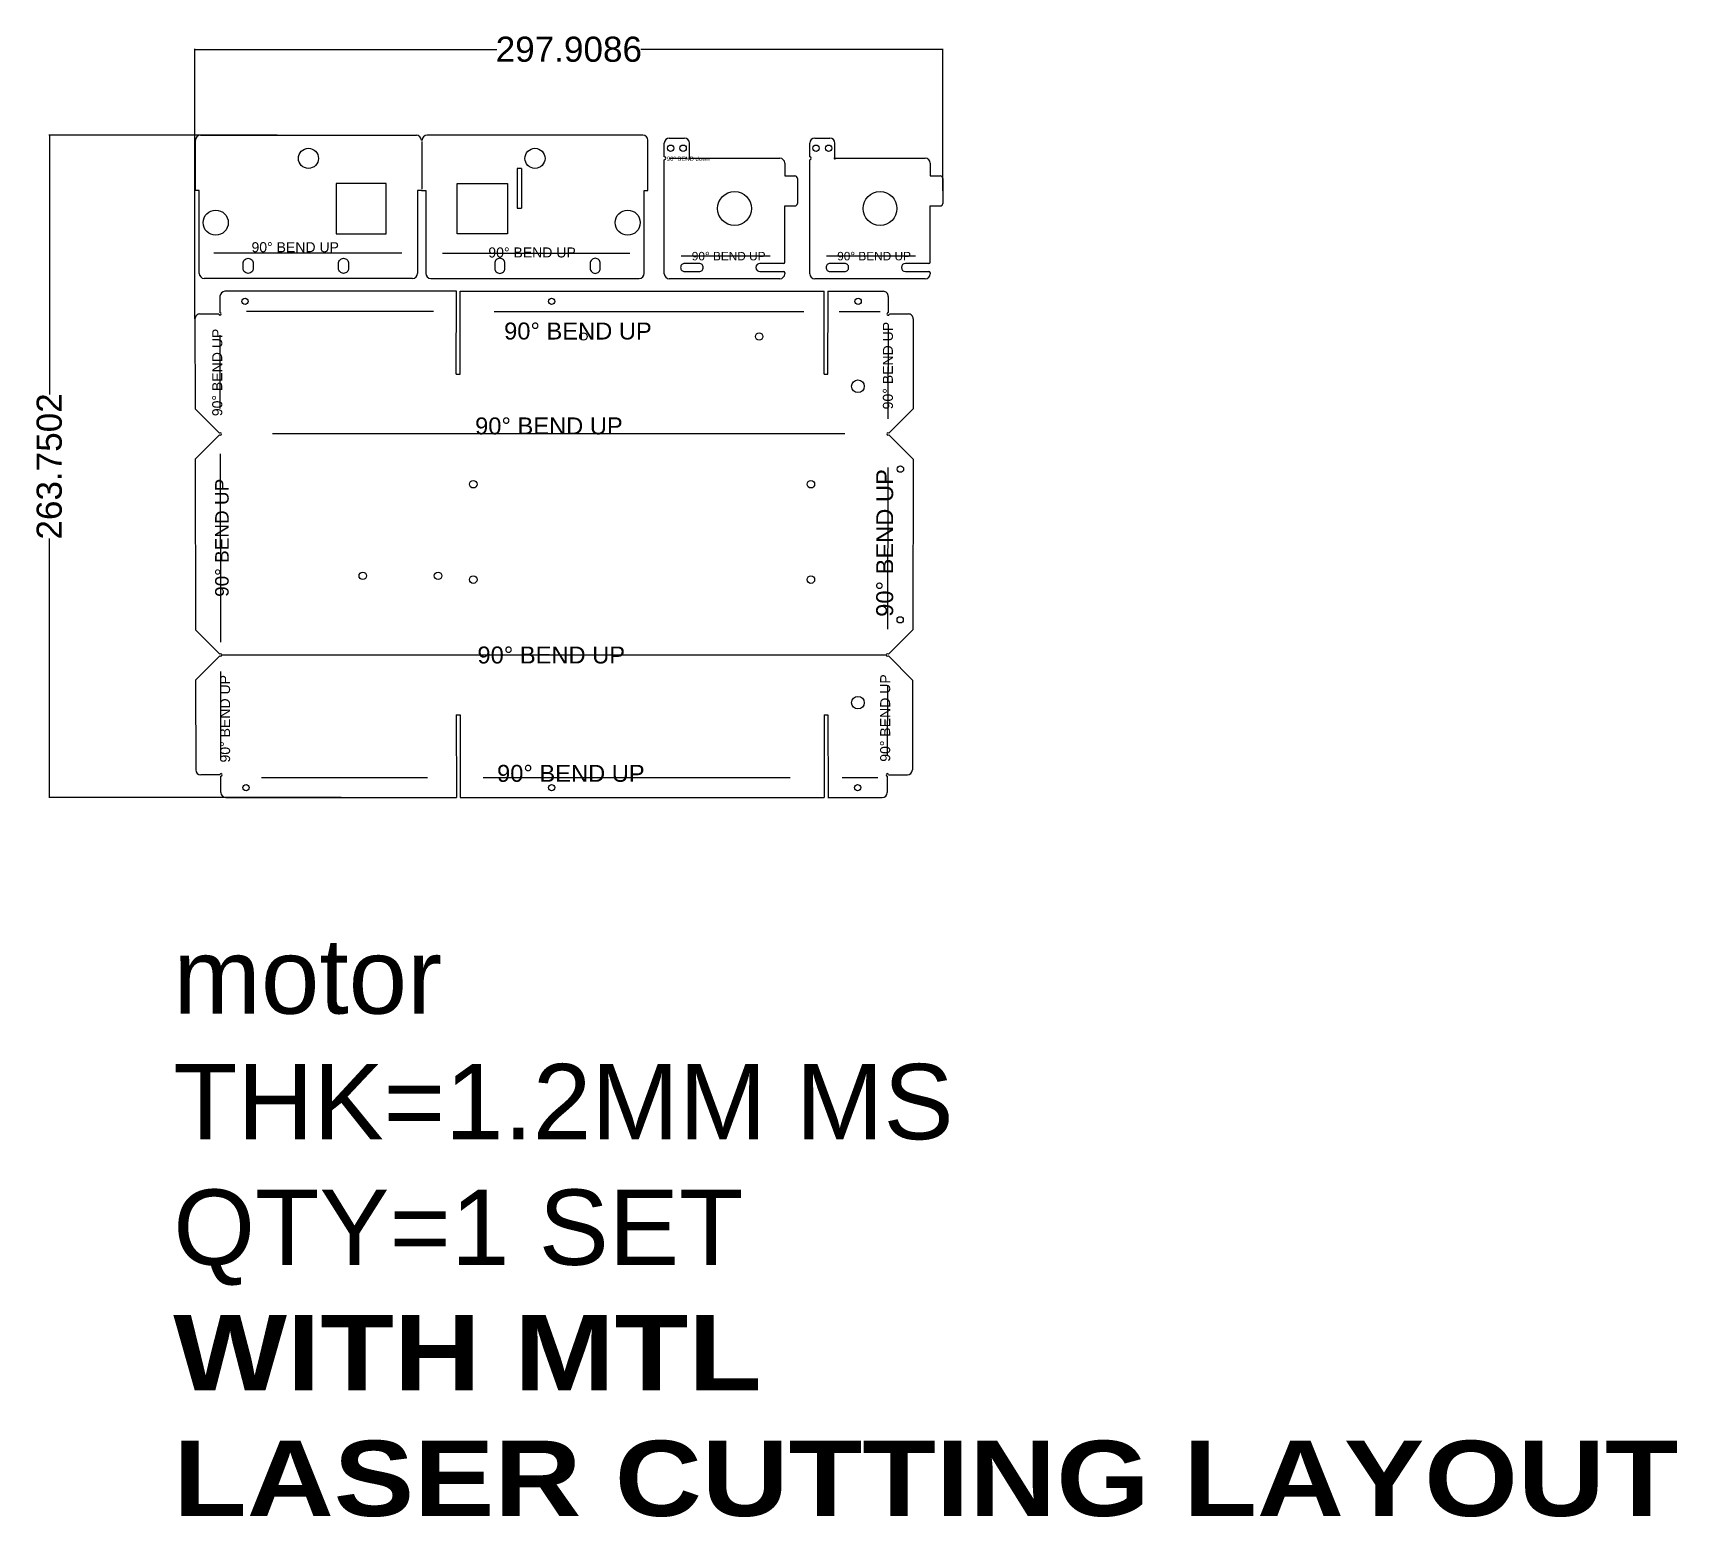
# Model space of a CAD drawing. Header units: millimetres. Extents: x 13635 to 17282, y 6728 to 8289.
# Drawn here: x 13635 to 14290, y 6844 to 7435 of the extents above; entities that cross this region are included whole.
import ezdxf

# ---------------------------------------------------------------- set-up
doc = ezdxf.new("R2010")
doc.units = ezdxf.units.MM
doc.styles.get("Standard").update_dxf_attribs({"font": 'arial.ttf'})
doc.dimstyles.get("Standard").update_dxf_attribs({"dimtxt": 10, "dimasz": 0.18, "dimexe": 0.18, "dimexo": 0.0625, "dimgap": 0.09, "dimtad": 0, "dimtoh": 1, "dimdec": 4, "dimzin": 0, "dimdsep": 46, "dimtxsty": 'Standard', "dimcen": 0.09, "dimadec": 0, "dimazin": 0, "dimtfac": 1, "dimtdec": 4, "dimtofl": 0, "dimtmove": 0, "dimatfit": 3, "dimfxl": 1, "dimtolj": 1, "dimtzin": 0, "dimarcsym": 0})

msp = doc.modelspace()

# ---------------------------------------------------------------- texts
at = {"insert": (13691.0465, 7124.15246), "char_height": 30, "attachment_point": 1}
msp.add_mtext_dynamic_manual_height_columns('\\Pmotor\\PTHK=1.2MM MS\\PQTY=1 SET\\P{\\fArial Black|b0|i0|c0|p34;WITH MTL\\P\\C2;LASER CUTTING LAYOUT}', width=662.7260746, gutter_width=12.5, heights=[0], dxfattribs=at)

# ---------------------------------------------------------------- blocks, each defined once
blk = doc.blocks.new('dggdgd3')
at = {"color": 7}
for p, q in [((14392.74, 5706.33), (14392.74, 5699.83)), ((14658.94, 5706.32), (14658.93, 5699.83)), ((14384.76, 5699.33), (14392.24, 5699.33)), ((14659.43, 5699.33), (14666.92, 5699.33)), ((14392.63, 5515.76), (14385.12, 5515.76)), ((14393.13, 5508.72), (14393.13, 5515.26)), ((14658.55, 5515.26), (14658.54, 5508.72)), ((14659.06, 5515.76), (14666.56, 5515.76))]:
    blk.add_line(p, q, dxfattribs=at)
for p, q in [((14486.95, 5708.33), (14394.74, 5708.33)), ((14486.88, 5675.33), (14486.95, 5708.33)), ((14488.38, 5675.33), (14488.45, 5708.33)), ((14488.43, 5708.33), (14633.45, 5708.33)), ((14633.38, 5675.33), (14633.45, 5708.33)), ((14634.88, 5675.33), (14634.95, 5708.33)), ((14634.93, 5708.33), (14656.94, 5708.33)), ((14382.76, 5697.32), (14382.83, 5661.54)), ((14668.92, 5697.32), (14668.85, 5661.54)), ((14486.88, 5675.33), (14488.38, 5675.33)), ((14633.38, 5675.33), (14634.88, 5675.33)), ((14392.5, 5651.88), (14382.83, 5661.54)), ((14659.18, 5651.88), (14668.85, 5661.54)), ((14392.5, 5651.17), (14382.87, 5641.54)), ((14659.18, 5651.17), (14668.81, 5641.54)), ((14382.87, 5641.54), (14383.01, 5573.54)), ((14668.81, 5641.54), (14668.67, 5573.54)), ((14392.68, 5563.88), (14383.01, 5573.54)), ((14659.01, 5563.88), (14668.67, 5573.54)), ((14392.68, 5563.17), (14383.05, 5553.54)), ((14659.01, 5563.17), (14668.63, 5553.54)), ((14383.05, 5553.54), (14383.12, 5517.76)), ((14668.63, 5553.54), (14668.56, 5517.76)), ((14486.88, 5539.72), (14486.95, 5506.72)), ((14486.88, 5539.72), (14488.38, 5539.72)), ((14488.38, 5539.72), (14488.45, 5506.72)), ((14633.38, 5539.72), (14633.45, 5506.72)), ((14633.38, 5539.72), (14634.88, 5539.72)), ((14634.88, 5539.72), (14634.95, 5506.72)), ((14395.13, 5506.72), (14486.95, 5506.72)), ((14488.43, 5506.72), (14633.45, 5506.72)), ((14488.45, 5506.72), (14491.93, 5506.72)), ((14634.93, 5506.72), (14656.54, 5506.72))]:
    blk.add_line(p, q)
at = {"color": 1}
for p, q in [((14477.74, 5700.33), (14403.26, 5700.33)), ((14501.92, 5700.33), (14625.31, 5700.33)), ((14639.36, 5700.33), (14655.7, 5700.33)), ((14658.92, 5694.95), (14658.84, 5657.57)), ((14392.87, 5661.71), (14392.87, 5690.91)), ((14641.69, 5651.52), (14413.73, 5651.52)), ((14392.87, 5643.58), (14393.02, 5568.56)), ((14658.8, 5638.16), (14658.67, 5573.85)), ((14393.53, 5563.52), (14658.15, 5563.52)), ((14393.13, 5522.03), (14393.13, 5556.91)), ((14658.63, 5551.04), (14658.57, 5523.63)), ((14409.31, 5514.72), (14475.45, 5514.72)), ((14497.62, 5514.72), (14619.9, 5514.72)), ((14640.57, 5514.72), (14654.86, 5514.72))]:
    blk.add_line(p, q, dxfattribs=at)
for centre, radius in [((14402.74, 5704.33), 1.25), ((14524.84, 5704.33), 1.25), ((14646.94, 5704.33), 1.25), ((14537.53, 5690.33), 1.5), ((14607.53, 5690.33), 1.5), ((14646.87, 5670.52), 2.5), ((14493.63, 5631.52), 1.5), ((14628.13, 5631.52), 1.5), ((14663.8, 5637.52), 1.25), ((14449.63, 5595.02), 1.5), ((14479.63, 5595.02), 1.5), ((14493.63, 5593.52), 1.5), ((14628.13, 5593.52), 1.5), ((14663.68, 5577.52), 1.25), ((14646.87, 5544.52), 2.5), ((14403.13, 5510.72), 1.25), ((14524.84, 5510.72), 1.25), ((14646.73, 5510.72), 1.25)]:
    blk.add_circle(centre, radius)
for centre, radius, start, end in [((14394.74, 5706.33), 2, 90, 180), ((14656.94, 5706.33), 2, 359.88408, 90), ((14384.76, 5697.33), 2, 90, 180.11592), ((14392.74, 5699.33), 0.5, 180, 90), ((14658.93, 5699.33), 0.5, 89.88408, 0), ((14666.92, 5697.33), 2, 359.88408, 90), ((14392.85, 5651.52), 0.5, 225, 135), ((14658.83, 5651.52), 0.5, 45, 315), ((14393.03, 5563.52), 0.5, 225, 135), ((14658.65, 5563.52), 0.5, 45, 315), ((14385.12, 5517.76), 2, 180.11592, 270), ((14393.13, 5515.76), 0.5, 270, 180), ((14658.56, 5515.76), 0.5, 0, 269.88408), ((14666.56, 5517.76), 2, 270, 359.88408), ((14395.13, 5508.72), 2, 180, 270), ((14656.54, 5508.72), 2, 270, 359.88408)]:
    blk.add_arc(centre, radius, start, end)
at = {"attachment_point": 1, "rotation": 90}
for insert, char_height in [((14389.65, 5658.6), 4), ((14656.8, 5661.32), 4), ((14390.81, 5586.66), 5.4), ((14654.15, 5578.71), 6.75), ((14392.77, 5520.7), 4), ((14655.71, 5520.99), 4)]:
    blk.add_mtext_dynamic_manual_height_columns('90%%D BEND UP', width=111.276, gutter_width=12.5, heights=[0], dxfattribs=dict(at, insert=insert, char_height=char_height))
at = {"char_height": 6.75, "attachment_point": 1}
for insert in [(14505.94, 5695.89), (14494.38, 5658.11), (14495.32, 5566.88), (14503.12, 5519.76)]:
    blk.add_mtext_dynamic_manual_height_columns('90%%D BEND UP', width=111.276, gutter_width=12.5, heights=[0], dxfattribs=dict(at, insert=insert))
blk = doc.blocks.new('dgdgdg545')
for p, q in [((14427.08, 5803.24), (14513.08, 5803.24)), ((14603.33, 5803.24), (14517.33, 5803.24)), ((14425.08, 5781.24), (14425.08, 5801.24)), ((14515.08, 5801.24), (14515.33, 5801.24)), ((14515.2, 5800.74), (14515.2, 5781.74)), ((14605.33, 5781.24), (14605.33, 5801.24)), ((14553.2, 5790.04), (14553.2, 5774.24)), ((14554.9, 5790.04), (14553.2, 5790.04)), ((14554.9, 5790.04), (14554.9, 5774.24)), ((14426.58, 5781.24), (14425.08, 5781.24)), ((14426.58, 5748.24), (14426.58, 5781.24)), ((14515.08, 5781.24), (14513.58, 5781.24)), ((14513.58, 5781.24), (14513.58, 5748.24)), ((14515.08, 5781.24), (14515.33, 5781.24)), ((14515.33, 5781.24), (14516.83, 5781.24)), ((14516.83, 5781.24), (14516.83, 5748.24)), ((14603.83, 5781.24), (14605.33, 5781.24)), ((14603.83, 5748.24), (14603.83, 5781.24)), ((14553.2, 5774.24), (14554.9, 5774.24)), ((14511.58, 5746.24), (14428.58, 5746.24)), ((14518.83, 5746.24), (14601.83, 5746.24))]:
    blk.add_line(p, q)
at = {"color": 7, "linetype": 'Continuous', "lineweight": 25}
for p, q in [((14481.08, 5784.04), (14481.08, 5764.04)), ((14501.08, 5784.04), (14481.08, 5784.04)), ((14501.08, 5764.04), (14501.08, 5784.04)), ((14529.33, 5784.04), (14549.33, 5784.04)), ((14529.33, 5764.04), (14529.33, 5784.04)), ((14549.33, 5784.04), (14549.33, 5764.04)), ((14481.08, 5764.04), (14501.08, 5764.04)), ((14549.33, 5764.04), (14529.33, 5764.04))]:
    blk.add_line(p, q, dxfattribs=at)
at = {"color": 1}
for p, q in [((14507.31, 5756.24), (14432.35, 5756.24)), ((14523.47, 5756.24), (14598.14, 5756.24))]:
    blk.add_line(p, q, dxfattribs=at)
for points in [[(14446.08, 5748.24), (14446.08, 5748.24, -0.414214), (14444.08, 5750.24), (14444.08, 5752.24, -0.414214), (14446.08, 5754.24), (14446.08, 5754.24, -0.414214), (14448.08, 5752.24), (14448.08, 5750.24, -0.414214)], [(14484.08, 5748.24), (14484.08, 5748.24, -0.414214), (14482.08, 5750.24), (14482.08, 5752.24, -0.414214), (14484.08, 5754.24), (14484.08, 5754.24, -0.414214), (14486.08, 5752.24), (14486.08, 5750.24, -0.414214)], [(14546.33, 5748.24), (14546.33, 5748.24, 0.414214), (14548.33, 5750.24), (14548.33, 5752.24, 0.414214), (14546.33, 5754.24), (14546.33, 5754.24, 0.414214), (14544.33, 5752.24), (14544.33, 5750.24, 0.414214)], [(14584.33, 5748.24), (14584.33, 5748.24, 0.414214), (14586.33, 5750.24), (14586.33, 5752.24, 0.414214), (14584.33, 5754.24), (14584.33, 5754.24, 0.414214), (14582.33, 5752.24), (14582.33, 5750.24, 0.414214)]]:
    blk.add_lwpolyline(points, format="xyb", close=True)
for centre, radius in [((14470.08, 5794.04), 4), ((14560.33, 5794.04), 4), ((14433.15, 5768.44), 5), ((14597.26, 5768.44), 5)]:
    blk.add_circle(centre, radius)
for centre, start, end in [((14427.08, 5801.24), 90, 180), ((14513.08, 5801.24), 0, 90), ((14517.33, 5801.24), 90, 180), ((14603.33, 5801.24), 0, 90), ((14428.58, 5748.24), 180, 270), ((14511.58, 5748.24), 270, 0), ((14518.83, 5748.24), 180, 270), ((14601.83, 5748.24), 270, 0)]:
    blk.add_arc(centre, 2, start, end)
at = {"char_height": 4, "attachment_point": 1}
for insert in [(14447.4, 5760.66), (14541.75, 5758.57)]:
    blk.add_mtext_dynamic_manual_height_columns('90%%D BEND UP', width=111.276, gutter_width=12.5, heights=[0], dxfattribs=dict(at, insert=insert))
blk = doc.blocks.new('ggdggg')
at = {"color": 7, "linetype": 'Continuous', "lineweight": 25}
for p, q in [((6049.52, 1936.47), (6049.52, 1941.87)), ((6051.52, 1943.87), (6057.52, 1943.87)), ((6059.52, 1936.09), (6059.52, 1941.87)), ((6049.52, 1889.87), (6049.52, 1935.27)), ((6059.77, 1935.87), (6095.52, 1935.87)), ((6097.52, 1933.87), (6097.52, 1928.87)), ((6097.52, 1928.87), (6101.52, 1928.87)), ((6102.52, 1927.87), (6102.52, 1917.87)), ((6095.52, 1887.87), (6051.52, 1887.87)), ((6097.52, 1890.27), (6097.52, 1889.87))]:
    blk.add_line(p, q, dxfattribs=at)
at = {"color": 1, "linetype": 'Continuous', "lineweight": 25}
for p, q in [((6051.44, 1935.87), (6058.45, 1935.87)), ((6091.65, 1896.87), (6056.23, 1896.87))]:
    blk.add_line(p, q, dxfattribs=at)
for p, q in [((6097.52, 1916.87), (6101.52, 1916.87)), ((6097.52, 1894.47), (6097.52, 1916.87)), ((6097.02, 1893.97), (6087.62, 1893.97)), ((6086.02, 1892.37), (6086.02, 1892.37)), ((6087.62, 1890.77), (6097.02, 1890.77))]:
    blk.add_line(p, q)
blk.add_lwpolyline([(6056.02, 1892.37), (6056.02, 1892.37, 0.414214), (6057.62, 1890.77), (6063.42, 1890.77, 0.414214), (6065.02, 1892.37), (6065.02, 1892.37, 0.414214), (6063.42, 1893.97), (6057.62, 1893.97, 0.414214)], format="xyb", close=True)
for centre in [(6052.02, 1939.87), (6057.02, 1939.87)]:
    blk.add_circle(centre, 1.25)
at = {"color": 7, "linetype": 'Continuous', "lineweight": 25}
blk.add_circle((6077.52, 1915.87), 6.75, dxfattribs=at)
for centre, radius, start, end in [((6051.52, 1941.87), 2, 90, 180), ((6057.52, 1941.87), 2, 0, 90), ((6095.52, 1933.87), 2, 0, 90), ((6101.52, 1927.87), 1, 360, 90), ((6051.52, 1889.87), 2, 180, 270), ((6095.52, 1889.87), 2, 270, 0)]:
    blk.add_arc(centre, radius, start, end, dxfattribs=at)
for centre, radius, start, end in [((6049.52, 1935.87), 0.6, 270, 90), ((6059.52, 1935.84), 0.25, 90, 6.05685), ((6101.52, 1917.87), 1, 270, 360), ((6087.62, 1892.37), 1.6, 90, 180), ((6087.62, 1892.37), 1.6, 180, 270)]:
    blk.add_arc(centre, radius, start, end)
at = {"lineweight": 25}
for centre, start, end in [((6097.02, 1894.47), 270, 0), ((6097.02, 1890.27), 0, 90)]:
    blk.add_arc(centre, 0.5, start, end, dxfattribs=at)
at = {"attachment_point": 1}
for s, insert, char_height in [('90%%D BEND down', (6050.54, 1936.54), 1.6875), ('90%%D BEND UP', (6060.46, 1898.59), 3.375)]:
    blk.add_mtext_dynamic_manual_height_columns(s, width=111.276, gutter_width=12.5, heights=[0], dxfattribs=dict(at, insert=insert, char_height=char_height))
blk = doc.blocks.new('gdgdgdgdgdgd')
at = {"color": 7, "linetype": 'Continuous', "lineweight": 25}
for p, q in [((13665.93, 6184.28), (13665.93, 6189.68)), ((13667.93, 6191.68), (13673.93, 6191.68)), ((13675.93, 6183.9), (13675.93, 6189.68)), ((13665.93, 6137.68), (13665.93, 6183.08)), ((13676.18, 6183.68), (13711.93, 6183.68)), ((13713.93, 6181.68), (13713.93, 6176.68)), ((13713.93, 6176.68), (13717.93, 6176.68)), ((13718.93, 6175.68), (13718.93, 6165.68)), ((13713.93, 6138.08), (13713.93, 6137.68)), ((13711.93, 6135.68), (13667.93, 6135.68))]:
    blk.add_line(p, q, dxfattribs=at)
for p, q in [((13713.93, 6164.68), (13717.93, 6164.68)), ((13713.93, 6142.28), (13713.93, 6164.68)), ((13702.43, 6140.18), (13702.43, 6140.18)), ((13713.43, 6141.78), (13704.03, 6141.78)), ((13704.03, 6138.58), (13713.43, 6138.58))]:
    blk.add_line(p, q)
at = {"color": 1, "linetype": 'Continuous', "lineweight": 25}
blk.add_line((13708.05, 6144.68), (13672.63, 6144.68), dxfattribs=at)
blk.add_lwpolyline([(13672.43, 6140.18), (13672.43, 6140.18, 0.414214), (13674.03, 6138.58), (13679.83, 6138.58, 0.414214), (13681.43, 6140.18), (13681.43, 6140.18, 0.414214), (13679.83, 6141.78), (13674.03, 6141.78, 0.414214)], format="xyb", close=True)
for centre in [(13668.43, 6187.68), (13673.43, 6187.68)]:
    blk.add_circle(centre, 1.25)
at = {"color": 7, "linetype": 'Continuous', "lineweight": 25}
blk.add_circle((13693.93, 6163.68), 6.75, dxfattribs=at)
for centre, radius, start, end in [((13667.93, 6189.68), 2, 90, 180), ((13673.93, 6189.68), 2, 0, 90), ((13711.93, 6181.68), 2, 0, 90), ((13717.93, 6175.68), 1, 0, 90), ((13667.93, 6137.68), 2, 180, 270), ((13711.93, 6137.68), 2, 270, 0)]:
    blk.add_arc(centre, radius, start, end, dxfattribs=at)
for centre, radius, start, end in [((13665.93, 6183.68), 0.6, 270, 90), ((13675.93, 6183.65), 0.25, 90, 6.05685), ((13717.93, 6165.68), 1, 270, 0), ((13704.03, 6140.18), 1.6, 90, 180), ((13704.03, 6140.18), 1.6, 180, 270)]:
    blk.add_arc(centre, radius, start, end)
at = {"lineweight": 25}
for centre, start, end in [((13713.43, 6142.28), 270, 0), ((13713.43, 6138.08), 0, 90)]:
    blk.add_arc(centre, 0.5, start, end, dxfattribs=at)
at = {"insert": (13676.86, 6146.4), "char_height": 3.375, "attachment_point": 1}
blk.add_mtext_dynamic_manual_height_columns('90%%D BEND UP', width=111.276, gutter_width=12.5, heights=[0], dxfattribs=at)
blk = doc.blocks.new('*D20')
at = {"color": 0, "lineweight": -2, "transparency": 16777216}
for p, q in [((13732.43, 7393.93), (13641.51, 7393.93)), ((13641.69, 7393.75), (13641.69, 7290.71)), ((13641.69, 7130.36), (13641.69, 7233.41)), ((13757.88, 7130.18), (13641.51, 7130.18))]:
    blk.add_line(p, q, dxfattribs=at)
at = {"color": 0, "transparency": 16777216}
for points in [[(13641.66, 7393.75), (13641.72, 7393.75), (13641.69, 7393.93)], [(13641.66, 7130.36), (13641.72, 7130.36), (13641.69, 7130.18)]]:
    blk.add_solid(points, dxfattribs=at)
at = {"layer": 'Defpoints', "color": 0, "transparency": 16777216}
for p in [(13732.49, 7393.93), (13641.69, 7130.18), (13757.94, 7130.18)]:
    blk.add_point(p, dxfattribs=at)
at = {"color": 0, "transparency": 16777216, "insert": (13641.69, 7262.06), "char_height": 10, "attachment_point": 5, "rotation": 90}
blk.add_mtext('\\A1;263.7502', dxfattribs=at)
blk = doc.blocks.new('*D21')
at = {"color": 0, "lineweight": -2, "transparency": 16777216}
for p, q in [((13699.67, 7320.85), (13699.67, 7428.31)), ((13699.85, 7428.13), (13819.92, 7428.13)), ((13997.39, 7428.13), (13877.32, 7428.13)), ((13997.57, 7371.84), (13997.57, 7428.31))]:
    blk.add_line(p, q, dxfattribs=at)
at = {"color": 0, "transparency": 16777216}
for points in [[(13699.85, 7428.16), (13699.85, 7428.1), (13699.67, 7428.13)], [(13997.39, 7428.16), (13997.39, 7428.1), (13997.57, 7428.13)]]:
    blk.add_solid(points, dxfattribs=at)
at = {"layer": 'Defpoints', "color": 0, "transparency": 16777216}
for p in [(13699.67, 7428.13), (13997.57, 7371.78), (13699.67, 7320.79)]:
    blk.add_point(p, dxfattribs=at)
at = {"color": 0, "transparency": 16777216, "insert": (13848.62, 7428.13), "char_height": 10, "attachment_point": 5}
blk.add_mtext('\\A1;297.9086', dxfattribs=at)

# ---------------------------------------------------------------- dimensions: what is measured, and where the dimension line sits
dim = msp.add_linear_dim(base=(13699.66631, 7428.1346), p1=(13997.57494, 7371.77518), p2=(13699.66631, 7320.78866), dimstyle='Standard')
dim.commit()
dim.dimension.update_dxf_attribs({"geometry": '*D21', "text_midpoint": (13848.62062, 7428.1346)})
dim = msp.add_linear_dim(base=(13641.69015, 7130.18457), p1=(13732.489, 7393.93478), p2=(13757.94397, 7130.18457), angle=90, dimstyle='Standard')
dim.commit()
dim.dimension.update_dxf_attribs({"geometry": '*D20', "text_midpoint": (13641.69015, 7262.05968)})

# ---------------------------------------------------------------- block references
for name, p in [('dgdgdg545', (-725.19905, 1590.69519)), ('ggdggg', (7837.12093, 5448.90437)), ('gdgdgdgdgdgd', (278.64822, 1201.0949)), ('dggdgd3', (-683.09347, 1623.46464))]:
    msp.add_blockref(name, p)

msp.set_redraw_order([(e.dxf.handle, doc.entitydb.next_handle()) for e in msp.query("TEXT MTEXT ATTDEF DIMENSION ARC_DIMENSION")])  # texts and dimensions are drawn at this point

doc.saveas('drawing.dxf')
